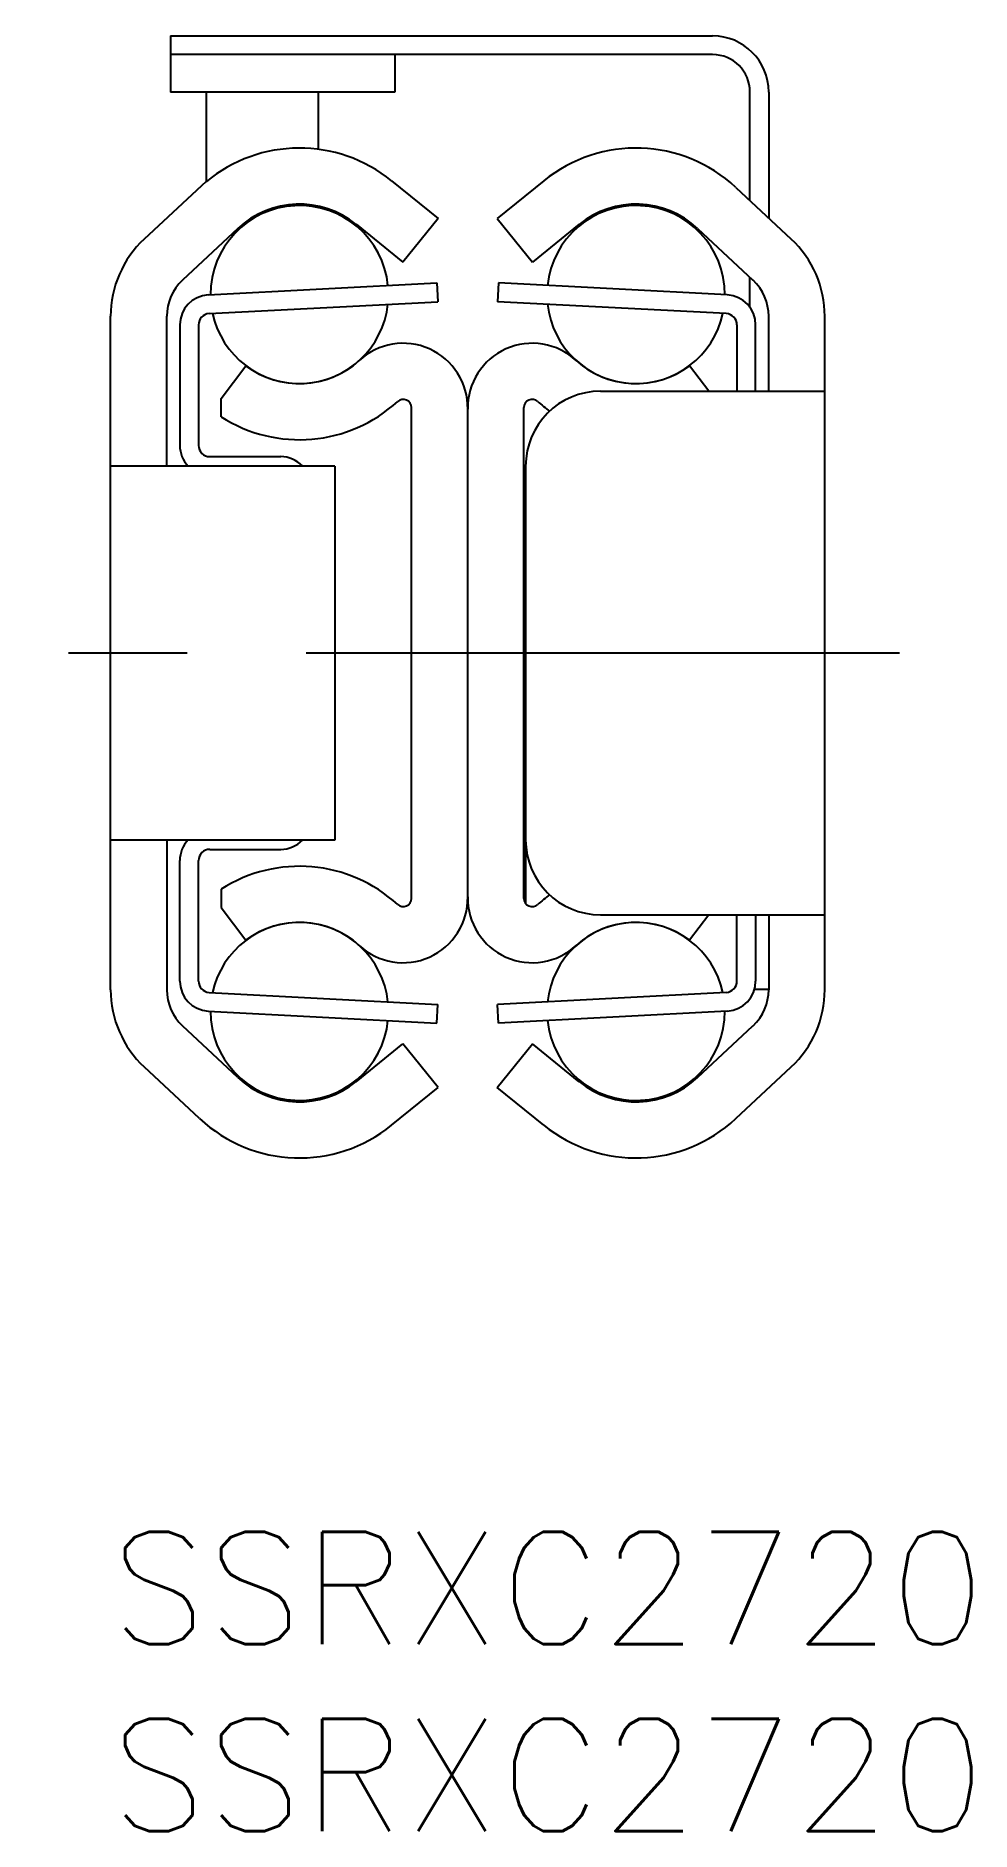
# Model space of a CAD drawing. Extents: x -2 to 1095, y -8 to 40.
# Drawn here: x -2 to 23.01, y -8 to 40 of the extents above; entities that cross this region are included whole.
import ezdxf

# ---------------------------------------------------------------- set-up
doc = ezdxf.new("R2010")
doc.units = 0
doc.header["$LTSCALE"] = 0.5
doc.linetypes.add('CENTER', pattern=[50.8, 31.75, -6.35, 6.35, -6.35])
for name, color, linetype in [('MSM_CENTER', 1, 'CENTER'), ('MSM_CONTINUOUS', 7, 'CONTINUOUS'), ('MSM_PART_NUMBER', 7, 'CONTINUOUS')]:
    doc.layers.add(name, color=color, linetype=linetype)
doc.styles.get("Standard").update_dxf_attribs({"font": 'txt.shx', "height": 3, "bigfont": 'bigfont.shx'})

# ---------------------------------------------------------------- blocks, each defined once
blk = doc.blocks.new('*U2')
at = {"layer": 'MSM_PART_NUMBER'}
blk.add_text('SSRXC2720', height=3, dxfattribs=at).set_placement((0, -3))
blk = doc.blocks.new('*U3')
at = {"layer": 'MSM_PART_NUMBER'}
blk.add_text('SSRXC2720', height=3, dxfattribs=at).set_placement((0, -8))

msp = doc.modelspace()

# ---------------------------------------------------------------- linework, layer by layer
at = {"layer": 'MSM_CENTER'}
msp.add_line((21.1, 23.5), (-2, 23.5), dxfattribs=at)
at = {"layer": 'MSM_CONTINUOUS'}
for p, q in [((1.6, 40), (1.6, 38.5)), ((1.6, 40), (16.1, 40)), ((16.1, 39.5), (1.6, 39.5)), ((7.6, 39.5), (7.6, 38.5)), ((7.6, 38.5), (1.6, 38.5)), ((2.55, 38.5), (2.55, 36.098)), ((5.55, 38.5), (5.55, 36.968)), ((17.1, 35.594), (17.1, 38.5)), ((17.6, 38.5), (17.6, 35.128)), ((2.55, 36.107), (0.897, 34.566)), ((7.514, 36.127), (8.76, 35.119)), ((11.586, 36.127), (10.34, 35.119)), ((16.721, 35.948), (18.203, 34.566)), ((8.76, 35.119), (7.816, 33.953)), ((10.34, 35.119), (11.284, 33.953)), ((3.402, 34.851), (1.92, 33.468)), ((6.57, 34.962), (7.816, 33.953)), ((12.53, 34.962), (11.284, 33.953)), ((15.698, 34.851), (17.18, 33.468)), ((2.608, 33.073), (8.727, 33.394)), ((8.727, 33.394), (8.753, 32.894)), ((10.373, 33.394), (10.347, 32.894)), ((16.492, 33.073), (10.373, 33.394)), ((17.1, 32.74), (17.1, 33.543)), ((2.634, 32.574), (8.753, 32.894)), ((16.466, 32.574), (10.347, 32.894)), ((0, 14.497), (0, 32.503)), ((1.5, 28.5), (1.5, 32.503)), ((1.85, 32.274), (1.85, 29.05)), ((2.35, 32.274), (2.35, 29.05)), ((16.75, 32.274), (16.75, 30.5)), ((17.25, 30.5), (17.25, 32.274)), ((17.6, 30.5), (17.6, 32.503)), ((19.1, 14.497), (19.1, 32.503)), ((2.952, 30.301), (3.617, 31.182)), ((15.997, 30.5), (15.483, 31.182)), ((2.952, 29.819), (2.952, 30.301)), ((13.1, 30.5), (19.1, 30.5)), ((8.05, 16.933), (8.05, 30.067)), ((9.55, 16.976), (9.55, 30.024)), ((11.05, 16.933), (11.05, 30.067)), ((6, 28.5), (0, 28.5)), ((2.65, 28.75), (4.55, 28.751)), ((6, 28.5), (6, 18.5)), ((11.1, 28.5), (11.1, 16.802)), ((6, 18.5), (0, 18.5)), ((1.5, 18.5), (1.5, 14.497)), ((2.65, 18.25), (4.55, 18.249)), ((1.85, 14.726), (1.85, 17.95)), ((2.35, 14.726), (2.35, 17.95)), ((2.952, 17.181), (2.952, 16.699)), ((2.952, 16.699), (3.617, 15.818)), ((13.1, 16.5), (19.1, 16.5)), ((15.997, 16.5), (15.483, 15.818)), ((16.75, 14.726), (16.75, 16.5)), ((17.25, 16.5), (17.25, 14.726)), ((17.6, 16.5), (17.6, 14.497)), ((2.634, 14.426), (8.753, 14.106)), ((16.466, 14.426), (10.347, 14.106)), ((17.6, 14.5), (17.217, 14.5)), ((2.608, 13.927), (8.727, 13.606)), ((8.727, 13.606), (8.753, 14.106)), ((10.373, 13.606), (10.347, 14.106)), ((16.492, 13.927), (10.373, 13.606)), ((3.402, 12.149), (1.92, 13.532)), ((15.698, 12.149), (17.18, 13.532)), ((6.57, 12.038), (7.816, 13.047)), ((8.76, 11.881), (7.816, 13.047)), ((10.34, 11.881), (11.284, 13.047)), ((12.53, 12.038), (11.284, 13.047)), ((2.379, 11.052), (0.897, 12.434)), ((16.721, 11.052), (18.203, 12.434)), ((7.514, 10.873), (8.76, 11.881)), ((11.586, 10.873), (10.34, 11.881))]:
    msp.add_line(p, q, dxfattribs=at)
for centre, radius, start, end in [((16.1, 38.5), 1.5, 0, 90), ((16.1, 38.5), 1, 0, 90), ((5.05, 33.084), 3.916, 51.0002, 129.6733), ((14.05, 33.084), 3.916, 47.0003, 128.9998), ((5.05, 33.084), 2.38, 5.8102, 180.1898), ((5.05, 33.084), 2.416, 51.0002, 132.9997), ((14.05, 33.084), 2.38, 359.8102, 174.1898), ((14.05, 33.084), 2.416, 47.0003, 128.9998), ((2.82, 32.503), 2.82, 132.9999, 180), ((16.28, 32.503), 2.82, 0, 47.0001), ((2.82, 32.503), 1.32, 133.1022, 180), ((16.28, 32.503), 1.32, 0, 46.8978), ((2.65, 32.274), 0.8, 93, 180), ((5.05, 33.084), 2.38, 192.2682, 353.7317), ((14.05, 33.084), 2.38, 186.2683, 347.7318), ((16.45, 32.274), 0.8, 0, 87), ((2.65, 32.274), 0.3, 93, 180), ((16.45, 32.274), 0.3, 0, 87), ((7.824, 30.055), 1.726, 358.953, 133.0307), ((11.276, 30.055), 1.726, 46.9693, 181.047), ((5.05, 33.084), 2.381, 233, 312.0932), ((14.05, 33.084), 2.381, 227.9068, 307), ((7.824, 30.055), 0.226, 2.852, 130.5705), ((11.276, 30.055), 0.226, 49.4295, 177.148), ((13.1, 28.5), 2, 90, 180), ((5.05, 33.084), 3.881, 237.2854, 312.599), ((14.05, 33.084), 3.881, 227.401, 233.4607), ((2.65, 29.05), 0.8, 180, 223.4774), ((2.65, 29.05), 0.3, 180, 270.0098), ((4.55, 27.951), 0.8, 43.3556, 90.0098), ((2.65, 17.95), 0.8, 136.5226, 180), ((2.65, 17.95), 0.3, 89.9902, 180), ((4.55, 19.049), 0.8, 269.9902, 316.6444), ((13.1, 18.5), 2, 180, 270), ((5.05, 13.916), 3.881, 47.401, 122.7146), ((7.824, 16.945), 1.726, 226.9693, 1.047), ((7.824, 16.945), 0.226, 229.4295, 357.148), ((11.276, 16.945), 1.726, 178.953, 313.0307), ((11.276, 16.945), 0.226, 182.852, 310.5705), ((14.05, 13.916), 3.881, 126.5393, 132.599), ((5.05, 13.916), 2.38, 6.2683, 167.7318), ((5.05, 13.916), 2.381, 47.9068, 127), ((14.05, 13.916), 2.38, 12.2682, 173.7317), ((14.05, 13.916), 2.381, 53, 132.0932), ((2.82, 14.497), 2.82, 180, 227.0001), ((2.82, 14.497), 1.32, 180, 226.8978), ((2.65, 14.726), 0.8, 180, 267), ((2.65, 14.726), 0.3, 180, 267), ((16.45, 14.726), 0.3, 273, 0), ((16.45, 14.726), 0.8, 273, 0), ((16.28, 14.497), 1.32, 313.1022, 0), ((16.28, 14.497), 2.82, 312.9999, 0), ((5.05, 13.916), 2.38, 179.8102, 354.1898), ((14.05, 13.916), 2.38, 185.8102, 0.1898), ((5.05, 13.916), 2.416, 227.0003, 308.9998), ((14.05, 13.916), 2.416, 231.0002, 312.9997), ((5.05, 13.916), 3.916, 227.0003, 308.9998), ((14.05, 13.916), 3.916, 231.0002, 312.9997)]:
    msp.add_arc(centre, radius, start, end, dxfattribs=at)

# ---------------------------------------------------------------- block references
for name in ['*U2', '*U3']:
    msp.add_blockref(name, (0, 0), dxfattribs=at)

doc.saveas('drawing.dxf')
